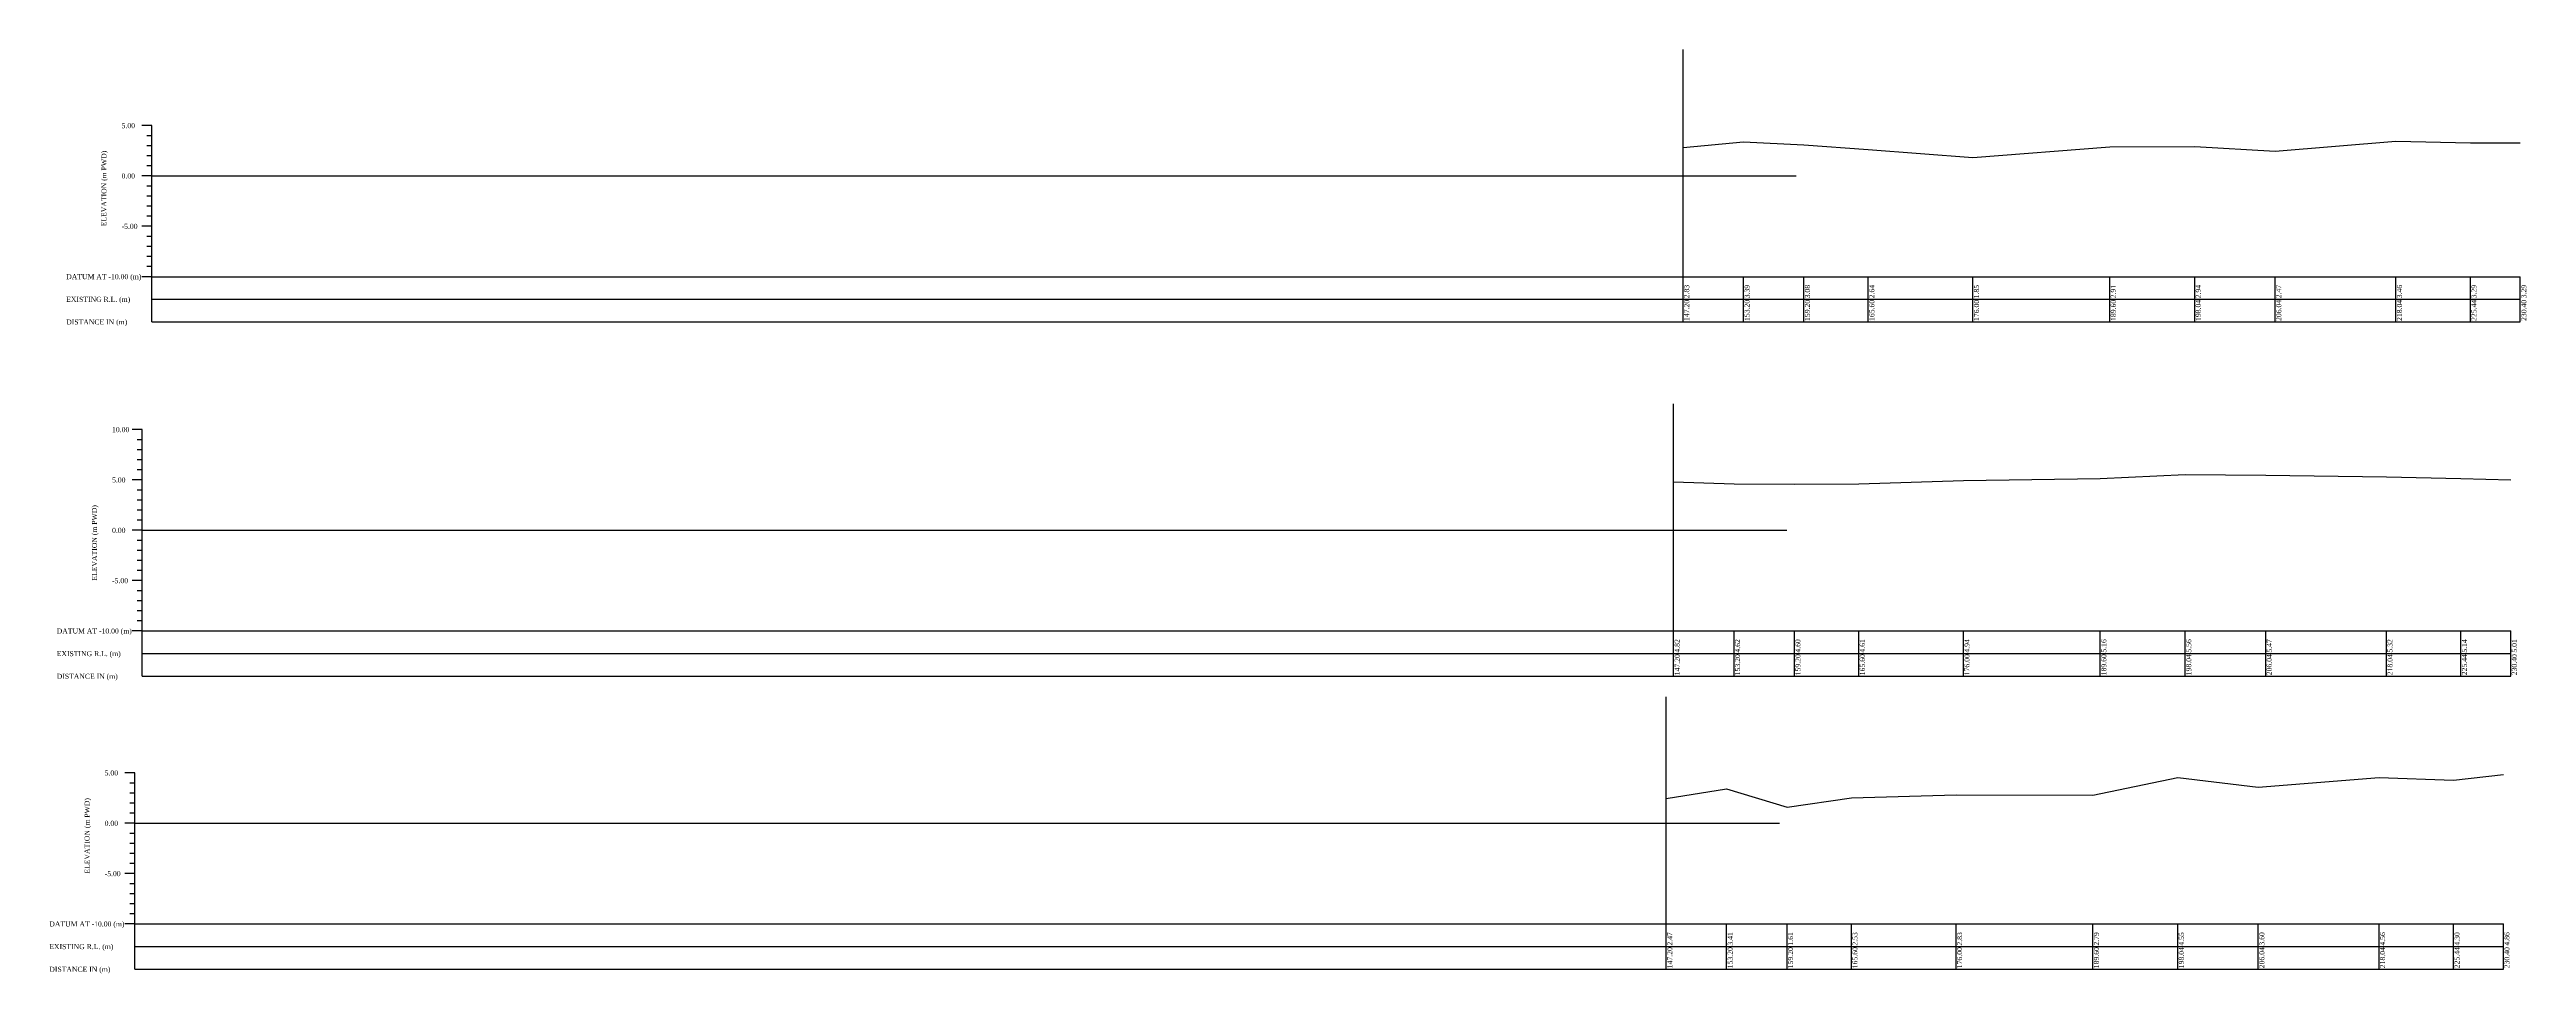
# Model space of a CAD drawing. Header units: metres. Extents: x -148477 to 168932, y -55673 to -2736.
# Drawn here: x -25405.1 to -25158.9, y -16615.9 to -16524.2 of the extents above; entities that cross this region are included whole.
import ezdxf

# ---------------------------------------------------------------- set-up
doc = ezdxf.new("R2010")
doc.units = ezdxf.units.M
doc.styles.add('liza', font='times.ttf', dxfattribs={"height": 2})

msp = doc.modelspace()

# ---------------------------------------------------------------- linework, layer by layer
at = {"linetype": 'Continuous', "lineweight": -3, "ltscale": 0.5}
for p, q in [((-25242.7403, -16546.7096), (-25242.7403, -16524.1513)), ((-25394.9403, -16531.7096), (-25395.9403, -16531.7096)), ((-25394.9403, -16551.2096), (-25394.9403, -16531.7096)), ((-25394.9403, -16532.7096), (-25395.4403, -16532.7096)), ((-25394.9403, -16533.7096), (-25395.4403, -16533.7096)), ((-25394.9403, -16534.7096), (-25395.4403, -16534.7096)), ((-25394.9403, -16536.7096), (-25395.9403, -16536.7096)), ((-25394.9403, -16535.7096), (-25395.4403, -16535.7096)), ((-25394.9403, -16536.7096), (-25231.4936, -16536.7096)), ((-25394.9403, -16537.7096), (-25395.4403, -16537.7096)), ((-25394.9403, -16538.7096), (-25395.4403, -16538.7096)), ((-25394.9403, -16539.7096), (-25395.4403, -16539.7096)), ((-25394.9403, -16541.7096), (-25395.9403, -16541.7096)), ((-25394.9403, -16540.7096), (-25395.4403, -16540.7096)), ((-25394.9403, -16542.7096), (-25395.4403, -16542.7096)), ((-25394.9403, -16543.7096), (-25395.4403, -16543.7096)), ((-25394.9403, -16544.7096), (-25395.4403, -16544.7096)), ((-25394.9403, -16546.7096), (-25395.9403, -16546.7096)), ((-25394.9403, -16545.7096), (-25395.4403, -16545.7096)), ((-25394.9403, -16546.7096), (-25159.5403, -16546.7096)), ((-25242.7403, -16551.2096), (-25242.7403, -16546.7096)), ((-25236.7403, -16551.2096), (-25236.7403, -16546.7096)), ((-25230.7403, -16551.2096), (-25230.7403, -16546.7096)), ((-25224.3403, -16551.2096), (-25224.3403, -16546.7096)), ((-25213.9403, -16551.2096), (-25213.9403, -16546.7096)), ((-25200.3403, -16551.2096), (-25200.3403, -16546.7096)), ((-25191.9003, -16551.2096), (-25191.9003, -16546.7096)), ((-25183.9003, -16551.2096), (-25183.9003, -16546.7096)), ((-25171.9003, -16551.2096), (-25171.9003, -16546.7096)), ((-25164.5003, -16551.2096), (-25164.5003, -16546.7096)), ((-25159.5403, -16551.2096), (-25159.5403, -16546.7096)), ((-25394.9403, -16548.9596), (-25159.5403, -16548.9596)), ((-25394.9403, -16551.2096), (-25159.5403, -16551.2096)), ((-25243.685, -16581.9058), (-25243.685, -16559.3475)), ((-25395.885, -16561.9058), (-25396.885, -16561.9058)), ((-25395.885, -16586.4058), (-25395.885, -16561.9058)), ((-25395.885, -16562.9058), (-25396.385, -16562.9058)), ((-25395.885, -16563.9058), (-25396.385, -16563.9058)), ((-25395.885, -16566.9058), (-25396.885, -16566.9058)), ((-25395.885, -16564.9058), (-25396.385, -16564.9058)), ((-25395.885, -16565.9058), (-25396.385, -16565.9058)), ((-25395.885, -16567.9058), (-25396.385, -16567.9058)), ((-25395.885, -16568.9058), (-25396.385, -16568.9058)), ((-25395.885, -16571.9058), (-25396.885, -16571.9058)), ((-25395.885, -16569.9058), (-25396.385, -16569.9058)), ((-25395.885, -16570.9058), (-25396.385, -16570.9058)), ((-25395.885, -16571.9058), (-25232.4382, -16571.9058)), ((-25395.885, -16572.9058), (-25396.385, -16572.9058)), ((-25395.885, -16573.9058), (-25396.385, -16573.9058)), ((-25395.885, -16576.9058), (-25396.885, -16576.9058)), ((-25395.885, -16574.9058), (-25396.385, -16574.9058)), ((-25395.885, -16575.9058), (-25396.385, -16575.9058)), ((-25395.885, -16577.9058), (-25396.385, -16577.9058)), ((-25395.885, -16578.9058), (-25396.385, -16578.9058)), ((-25395.885, -16581.9058), (-25396.885, -16581.9058)), ((-25395.885, -16579.9058), (-25396.385, -16579.9058)), ((-25395.885, -16580.9058), (-25396.385, -16580.9058)), ((-25395.885, -16581.9058), (-25160.485, -16581.9058)), ((-25243.685, -16586.4058), (-25243.685, -16581.9058)), ((-25237.685, -16586.4058), (-25237.685, -16581.9058)), ((-25231.685, -16586.4058), (-25231.685, -16581.9058)), ((-25225.285, -16586.4058), (-25225.285, -16581.9058)), ((-25214.885, -16586.4058), (-25214.885, -16581.9058)), ((-25201.285, -16586.4058), (-25201.285, -16581.9058)), ((-25192.845, -16586.4058), (-25192.845, -16581.9058)), ((-25184.845, -16586.4058), (-25184.845, -16581.9058)), ((-25172.845, -16586.4058), (-25172.845, -16581.9058)), ((-25165.445, -16586.4058), (-25165.445, -16581.9058)), ((-25160.485, -16586.4058), (-25160.485, -16581.9058)), ((-25395.885, -16584.1558), (-25160.485, -16584.1558)), ((-25395.885, -16586.4058), (-25160.485, -16586.4058)), ((-25244.4202, -16611.0079), (-25244.4202, -16588.4497)), ((-25396.6202, -16596.0079), (-25397.6202, -16596.0079)), ((-25396.6202, -16615.5079), (-25396.6202, -16596.0079)), ((-25396.6202, -16597.0079), (-25397.1202, -16597.0079)), ((-25396.6202, -16598.0079), (-25397.1202, -16598.0079)), ((-25396.6202, -16599.0079), (-25397.1202, -16599.0079)), ((-25396.6202, -16601.0079), (-25397.6202, -16601.0079)), ((-25396.6202, -16600.0079), (-25397.1202, -16600.0079)), ((-25396.6202, -16601.0079), (-25233.1734, -16601.0079)), ((-25396.6202, -16602.0079), (-25397.1202, -16602.0079)), ((-25396.6202, -16603.0079), (-25397.1202, -16603.0079)), ((-25396.6202, -16604.0079), (-25397.1202, -16604.0079)), ((-25396.6202, -16606.0079), (-25397.6202, -16606.0079)), ((-25396.6202, -16605.0079), (-25397.1202, -16605.0079)), ((-25396.6202, -16607.0079), (-25397.1202, -16607.0079)), ((-25396.6202, -16608.0079), (-25397.1202, -16608.0079)), ((-25396.6202, -16609.0079), (-25397.1202, -16609.0079)), ((-25396.6202, -16611.0079), (-25397.6202, -16611.0079)), ((-25396.6202, -16610.0079), (-25397.1202, -16610.0079)), ((-25396.6202, -16611.0079), (-25161.2202, -16611.0079)), ((-25244.4202, -16615.5079), (-25244.4202, -16611.0079)), ((-25238.4202, -16615.5079), (-25238.4202, -16611.0079)), ((-25232.4202, -16615.5079), (-25232.4202, -16611.0079)), ((-25226.0202, -16615.5079), (-25226.0202, -16611.0079)), ((-25215.6202, -16615.5079), (-25215.6202, -16611.0079)), ((-25202.0202, -16615.5079), (-25202.0202, -16611.0079)), ((-25193.5802, -16615.5079), (-25193.5802, -16611.0079)), ((-25185.5802, -16615.5079), (-25185.5802, -16611.0079)), ((-25173.5802, -16615.5079), (-25173.5802, -16611.0079)), ((-25166.1802, -16615.5079), (-25166.1802, -16611.0079)), ((-25161.2202, -16615.5079), (-25161.2202, -16611.0079)), ((-25396.6202, -16613.2579), (-25161.2202, -16613.2579)), ((-25396.6202, -16615.5079), (-25161.2202, -16615.5079))]:
    msp.add_line(p, q, dxfattribs=at)
at = {"color": 2, "linetype": 'Continuous', "lineweight": -3, "ltscale": 0.5}
msp.add_lwpolyline([(-25242.7403, -16533.8796), (-25236.7403, -16533.3196), (-25230.7403, -16533.6296), (-25224.3403, -16534.0696), (-25213.9403, -16534.8596), (-25200.3403, -16533.7996), (-25191.9003, -16533.7696), (-25183.9003, -16534.2396), (-25171.9003, -16533.2496), (-25164.5003, -16533.4196), (-25159.5403, -16533.4196)], dxfattribs=at)
at = {"color": 3, "linetype": 'Continuous', "lineweight": -3, "ltscale": 0.5}
msp.add_lwpolyline([(-25243.685, -16567.0858), (-25237.685, -16567.2858), (-25231.685, -16567.3058), (-25225.285, -16567.2958), (-25214.885, -16566.9658), (-25201.285, -16566.7458), (-25192.845, -16566.3458), (-25184.845, -16566.4358), (-25172.845, -16566.5858), (-25165.445, -16566.7658), (-25160.485, -16566.8958)], dxfattribs=at)
at = {"color": 6, "linetype": 'Continuous', "lineweight": -3, "ltscale": 0.5}
msp.add_lwpolyline([(-25244.4202, -16598.5379), (-25238.4202, -16597.5979), (-25232.4202, -16599.3979), (-25226.0202, -16598.4779), (-25215.6202, -16598.1779), (-25202.0202, -16598.2179), (-25193.5802, -16596.4579), (-25185.5802, -16597.4079), (-25173.5802, -16596.4479), (-25166.1802, -16596.7079), (-25161.2202, -16596.1479)], dxfattribs=at)

# ---------------------------------------------------------------- texts
at = {"linetype": 'Continuous', "lineweight": -3, "ltscale": 0.5, "char_height": 0.5, "attachment_point": 1, "style": 'liza'}
for s, insert, width in [('5.00', (-25397.9403, -16531.4596), 2), ('0.00', (-25397.9403, -16536.4596), 2), ('-5.00', (-25397.9403, -16541.4596), 2), ('DATUM AT -10.00 (m)', (-25403.4403, -16546.4596), 7.5), ('EXISTING R.L. (m)', (-25403.4403, -16548.7096), 7.5), ('DISTANCE IN (m)', (-25403.4403, -16550.9596), 7.5), ('10.00', (-25398.885, -16561.6558), 2), ('5.00', (-25398.885, -16566.6558), 2), ('0.00', (-25398.885, -16571.6558), 2), ('-5.00', (-25398.885, -16576.6558), 2), ('DATUM AT -10.00 (m)', (-25404.385, -16581.6558), 7.5), ('EXISTING R.L. (m)', (-25404.385, -16583.9058), 7.5), ('DISTANCE IN (m)', (-25404.385, -16586.1558), 7.5), ('5.00', (-25399.6202, -16595.7579), 2), ('0.00', (-25399.6202, -16600.7579), 2), ('-5.00', (-25399.6202, -16605.7579), 2), ('DATUM AT -10.00 (m)', (-25405.1202, -16610.7579), 7.5), ('EXISTING R.L. (m)', (-25405.1202, -16613.0079), 7.5), ('DISTANCE IN (m)', (-25405.1202, -16615.2579), 7.5)]:
    msp.add_mtext(s, dxfattribs=dict(at, insert=insert, width=width))
at = {"linetype": 'Continuous', "lineweight": -3, "ltscale": 0.5, "char_height": 0.5, "attachment_point": 1, "rotation": 90, "style": 'liza'}
for s, insert, width in [('ELEVATION (m PWD)', (-25399.9403, -16541.7096), 10), ('2.83', (-25242.6403, -16548.8596), 2.15), ('147.20', (-25242.6403, -16551.1096), 2.15), ('153.20', (-25236.6403, -16551.1096), 2.15), ('3.39', (-25236.6403, -16548.8596), 2.15), ('3.08', (-25230.6403, -16548.8596), 2.15), ('159.20', (-25230.6403, -16551.1096), 2.15), ('165.60', (-25224.2403, -16551.1096), 2.15), ('2.64', (-25224.2403, -16548.8596), 2.15), ('1.85', (-25213.8403, -16548.8596), 2.15), ('176.00', (-25213.8403, -16551.1096), 2.15), ('189.60', (-25200.2403, -16551.1096), 2.15), ('2.91', (-25200.2403, -16548.8596), 2.15), ('198.04', (-25191.8003, -16551.1096), 2.15), ('2.94', (-25191.8003, -16548.8596), 2.15), ('206.04', (-25183.8003, -16551.1096), 2.15), ('2.47', (-25183.8003, -16548.8596), 2.15), ('218.04', (-25171.8003, -16551.1096), 2.15), ('3.46', (-25171.8003, -16548.8596), 2.15), ('3.29', (-25164.4003, -16548.8596), 2.15), ('225.44', (-25164.4003, -16551.1096), 2.15), ('230.40', (-25159.4403, -16551.1096), 2.15), ('3.29', (-25159.4403, -16548.8596), 2.15), ('ELEVATION (m PWD)', (-25400.885, -16576.9058), 10), ('4.82', (-25243.585, -16584.0558), 2.15), ('147.20', (-25243.585, -16586.3058), 2.15), ('153.20', (-25237.585, -16586.3058), 2.15), ('4.62', (-25237.585, -16584.0558), 2.15), ('4.60', (-25231.585, -16584.0558), 2.15), ('159.20', (-25231.585, -16586.3058), 2.15), ('165.60', (-25225.185, -16586.3058), 2.15), ('4.61', (-25225.185, -16584.0558), 2.15), ('176.00', (-25214.785, -16586.3058), 2.15), ('4.94', (-25214.785, -16584.0558), 2.15), ('189.60', (-25201.185, -16586.3058), 2.15), ('5.16', (-25201.185, -16584.0558), 2.15), ('198.04', (-25192.745, -16586.3058), 2.15), ('5.56', (-25192.745, -16584.0558), 2.15), ('206.04', (-25184.745, -16586.3058), 2.15), ('5.47', (-25184.745, -16584.0558), 2.15), ('218.04', (-25172.745, -16586.3058), 2.15), ('5.32', (-25172.745, -16584.0558), 2.15), ('225.44', (-25165.345, -16586.3058), 2.15), ('5.14', (-25165.345, -16584.0558), 2.15), ('5.01', (-25160.385, -16584.0558), 2.15), ('230.40', (-25160.385, -16586.3058), 2.15), ('ELEVATION (m PWD)', (-25401.6202, -16606.0079), 10), ('147.20', (-25244.3202, -16615.4079), 2.15), ('2.47', (-25244.3202, -16613.1579), 2.15), ('153.20', (-25238.3202, -16615.4079), 2.15), ('3.41', (-25238.3202, -16613.1579), 2.15), ('159.20', (-25232.3202, -16615.4079), 2.15), ('1.61', (-25232.3202, -16613.1579), 2.15), ('165.60', (-25225.9202, -16615.4079), 2.15), ('2.53', (-25225.9202, -16613.1579), 2.15), ('2.83', (-25215.5202, -16613.1579), 2.15), ('176.00', (-25215.5202, -16615.4079), 2.15), ('189.60', (-25201.9202, -16615.4079), 2.15), ('2.79', (-25201.9202, -16613.1579), 2.15), ('198.04', (-25193.4802, -16615.4079), 2.15), ('4.55', (-25193.4802, -16613.1579), 2.15), ('3.60', (-25185.4802, -16613.1579), 2.15), ('206.04', (-25185.4802, -16615.4079), 2.15), ('218.04', (-25173.4802, -16615.4079), 2.15), ('4.56', (-25173.4802, -16613.1579), 2.15), ('4.30', (-25166.0802, -16613.1579), 2.15), ('225.44', (-25166.0802, -16615.4079), 2.15), ('4.86', (-25161.1202, -16613.1579), 2.15), ('230.40', (-25161.1202, -16615.4079), 2.15)]:
    msp.add_mtext(s, dxfattribs=dict(at, insert=insert, width=width))

doc.saveas('drawing.dxf')
